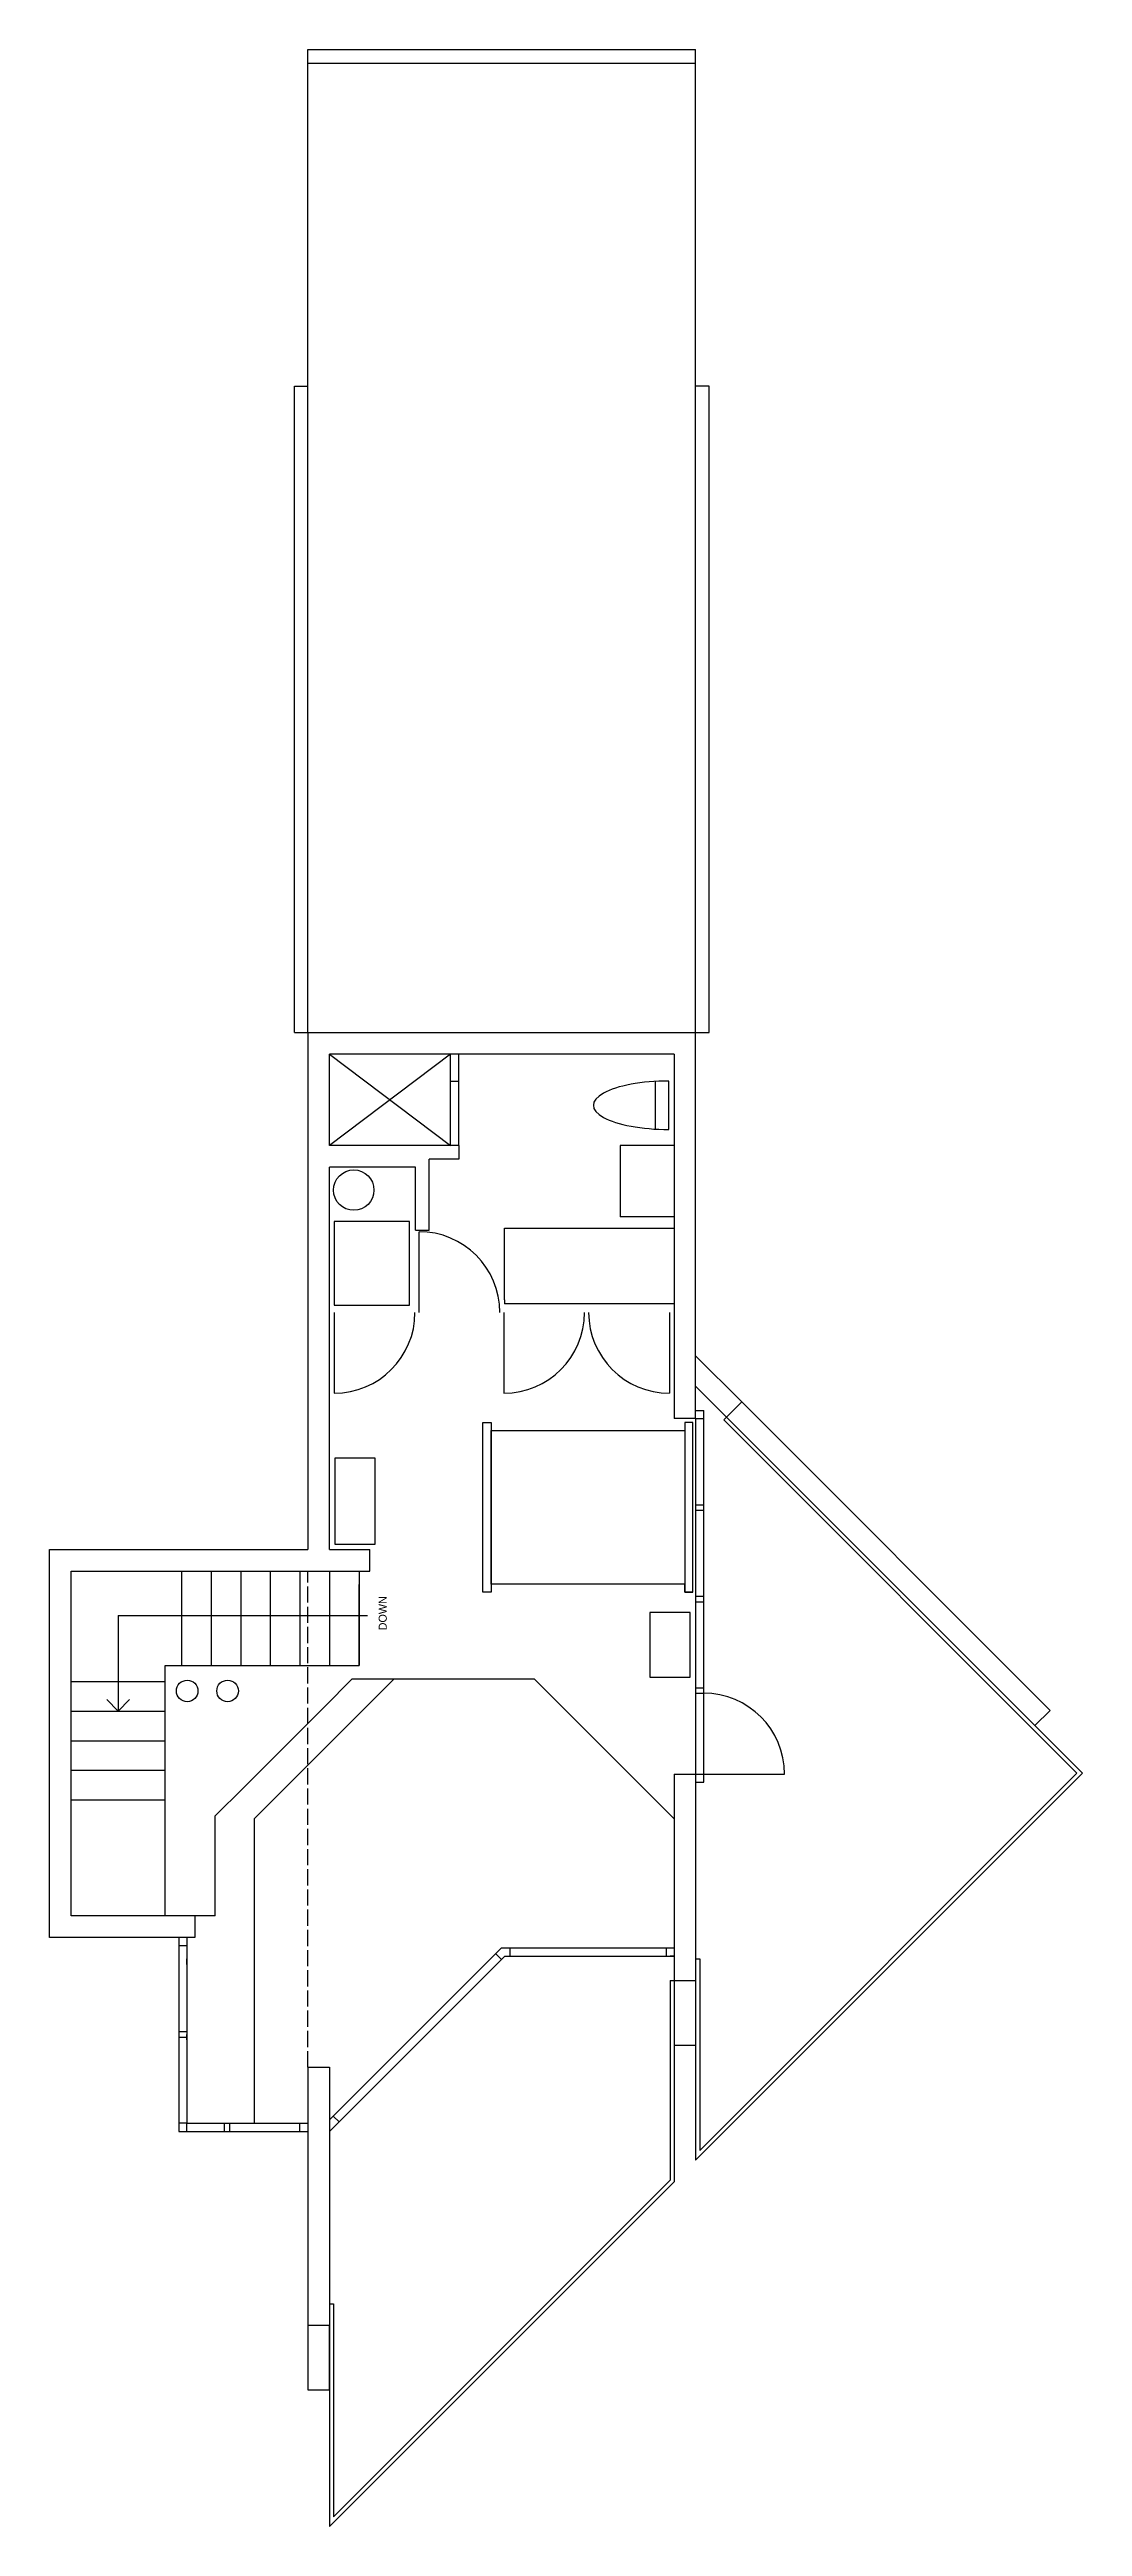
# Model space of a CAD drawing. Header units: inches. Extents: x -13164 to 6484, y 141 to 8012.
# Drawn here: x -12455 to -12072, y 2178 to 3098 of the extents above; entities that cross this region are included whole.
import ezdxf

# ---------------------------------------------------------------- set-up
doc = ezdxf.new("R2010")
doc.units = ezdxf.units.IN
doc.header["$LTSCALE"] = 0.5
doc.header["$MEASUREMENT"] = 0
doc.linetypes.add('ACAD_ISO02W100', pattern=[15, 12, -3])
for name, color, linetype in [('A-doors', 254, 'Continuous'), ('A-Elev-South', 7, 'Continuous'), ('A-fixtures', 140, 'Continuous'), ('A-furniture', 33, 'Continuous'), ('A-glazing', 252, 'Continuous'), ('A-millwork', 252, 'Continuous'), ('A-roof', 253, 'Continuous'), ('A-soffit', 251, 'ACAD_ISO02W100'), ('A-stairs', 252, 'Continuous'), ('A-text', 254, 'Continuous'), ('A-walls', 7, 'Continuous')]:
    doc.layers.add(name, color=color, linetype=linetype)

msp = doc.modelspace()

# ---------------------------------------------------------------- texts
at = {"layer": 'A-text'}
msp.add_text('DOWN', height=3, rotation=90, dxfattribs=at).set_placement((-12330.19, 2511.11, -10295.13))

# ---------------------------------------------------------------- linework, layer by layer
at = {"layer": 'A-doors'}
for p, q in [((-12319.45, 2659.72, -10295.13), (-12314.45, 2659.72, -10295.13)), ((-12212.45, 2457.76, -10295.13), (-12182.45, 2457.76, -10295.13))]:
    msp.add_line(p, q, dxfattribs=at)
msp.add_arc((-12212.45, 2457.76, -10295.13), 30, 0, 90, dxfattribs=at)
at = {"layer": 'A-Elev-South', "color": 253}
for p, q in [((-12223.45, 2381.09, -10295.13), (-12223.45, 2357.09, -10295.13)), ((-12215.45, 2381.09, -10295.13), (-12215.45, 2357.09, -10295.13))]:
    msp.add_line(p, q, dxfattribs=at)
at = {"layer": 'A-Elev-South', "color": 252}
msp.add_line((-12359.45, 2253.09, -10295.13), (-12359.45, 2229.09, -10295.13), dxfattribs=at)
at = {"layer": 'A-Elev-South', "color": 251}
msp.add_line((-12351.45, 2253.09, -10295.13), (-12351.45, 2229.09, -10295.13), dxfattribs=at)
at = {"layer": 'A-fixtures'}
for p, q in [((-12351.45, 2725.09, -10295.13), (-12306.45, 2691.09, -10295.13)), ((-12306.45, 2725.09, -10295.13), (-12351.45, 2691.09, -10295.13)), ((-12306.45, 2691.09, -10295.13), (-12306.45, 2725.09, -10295.13)), ((-12303.45, 2691.09, -10295.13), (-12303.45, 2725.09, -10295.13)), ((-12306.45, 2715.09, -10295.13), (-12303.45, 2715.09, -10295.13)), ((-12230.45, 2714.95, -10295.13), (-12230.45, 2697.24, -10295.13)), ((-12225.45, 2697.09, -10295.13), (-12225.45, 2715.09, -10295.13)), ((-12225.45, 2697.09, -10295.13), (-12225.45, 2715.09, -10295.13))]:
    msp.add_line(p, q, dxfattribs=at)
at = {"layer": 'A-fixtures', "elevation": -10295.13}
msp.add_lwpolyline([(-12349.77, 2631.9), (-12321.77, 2631.9), (-12321.77, 2662.9), (-12349.77, 2662.9), (-12349.77, 2631.9)], dxfattribs=at)
at = {"layer": 'A-fixtures'}
msp.add_circle((-12342.45, 2674.59, -10295.13), 7.5, dxfattribs=at)
msp.add_ellipse((-12225.45, 2706.09, -10295.13), major_axis=(28, 0), ratio=0.321429, start_param=1.570796, end_param=4.712389, dxfattribs=at)
at = {"layer": 'A-furniture', "elevation": -10295.13}
for points in [[(-12216.44, 2525.26), (-12216.44, 2588.26), (-12219.44, 2588.26), (-12219.44, 2525.26), (-12216.44, 2525.26), (-12219.44, 2525.26), (-12219.44, 2528.26), (-12291.44, 2528.26), (-12291.44, 2525.26), (-12291.44, 2525.26), (-12294.44, 2525.26), (-12294.44, 2588.26), (-12291.44, 2588.26), (-12291.44, 2585.26), (-12291.44, 2528.26), (-12291.44, 2585.26), (-12219.44, 2585.26)], [(-12349.45, 2543.09), (-12334.45, 2543.09), (-12334.45, 2575.09), (-12349.45, 2575.09), (-12349.45, 2543.09)], [(-12217.45, 2493.76), (-12217.45, 2517.76), (-12232.45, 2517.76), (-12232.45, 2493.76), (-12217.45, 2493.76)]]:
    msp.add_lwpolyline(points, dxfattribs=at)
at = {"layer": 'A-glazing'}
for p, q in [((-12215.45, 2592.76, -10295.13), (-12212.45, 2592.76, -10295.13)), ((-12215.45, 2589.76, -10295.13), (-12212.45, 2589.76, -10295.13)), ((-12212.45, 2454.76, -10295.13), (-12212.45, 2592.76, -10295.13)), ((-12215.45, 2557.76, -10295.13), (-12212.45, 2557.76, -10295.13)), ((-12215.45, 2555.76, -10295.13), (-12212.45, 2555.76, -10295.13)), ((-12340.45, 2498.09, -10295.13), (-12340.45, 2528.09, -10295.13)), ((-12215.45, 2523.76, -10295.13), (-12212.45, 2523.76, -10295.13)), ((-12215.45, 2521.76, -10295.13), (-12212.45, 2521.76, -10295.13)), ((-12215.45, 2489.76, -10295.13), (-12212.45, 2489.76, -10295.13)), ((-12215.45, 2487.76, -10295.13), (-12212.45, 2487.76, -10295.13)), ((-12215.45, 2457.76, -10295.13), (-12212.45, 2457.76, -10295.13)), ((-12213.45, 2457.76, -10295.13), (-12212.45, 2457.76, -10295.13)), ((-12215.45, 2454.76, -10295.13), (-12212.45, 2454.76, -10295.13)), ((-12407.45, 2397.09, -10295.13), (-12407.45, 2325.09, -10295.13)), ((-12407.45, 2394.09, -10295.13), (-12404.45, 2394.09, -10295.13)), ((-12404.45, 2397.09, -10295.13), (-12404.45, 2328.09, -10295.13)), ((-12287.61, 2393.18, -10295.13), (-12351.45, 2329.33, -10295.13)), ((-12287.61, 2393.18, -10295.13), (-12284.45, 2393.18, -10295.13)), ((-12284.45, 2393.18, -10295.13), (-12284.45, 2390.18, -10295.13)), ((-12284.45, 2393.18, -10295.13), (-12223.45, 2393.18, -10295.13)), ((-12226.45, 2393.18, -10295.13), (-12226.45, 2390.18, -10295.13)), ((-12407.45, 2389.09, -10295.13), (-12407.45, 2387.09, -10295.13)), ((-12404.45, 2387.09, -10295.13), (-12404.45, 2389.09, -10295.13)), ((-12286.36, 2390.18, -10295.13), (-12351.45, 2325.09, -10295.13)), ((-12289.73, 2391.05, -10295.13), (-12287.61, 2388.93, -10295.13)), ((-12286.36, 2390.18, -10295.13), (-12284.45, 2390.18, -10295.13)), ((-12284.45, 2390.18, -10295.13), (-12223.45, 2390.18, -10295.13)), ((-12404.45, 2362.09, -10295.13), (-12407.45, 2362.09, -10295.13)), ((-12407.45, 2360.09, -10295.13), (-12404.45, 2360.09, -10295.13)), ((-12404.45, 2362.09, -10295.13), (-12404.45, 2360.09, -10295.13)), ((-12404.45, 2359.09, -10295.13), (-12404.45, 2361.09, -10295.13)), ((-12404.45, 2328.09, -10295.13), (-12407.45, 2328.09, -10295.13)), ((-12404.45, 2325.09, -10295.13), (-12404.45, 2328.09, -10295.13)), ((-12404.45, 2328.09, -10295.13), (-12359.45, 2328.09, -10295.13)), ((-12390.45, 2325.09, -10295.13), (-12390.45, 2328.09, -10295.13)), ((-12388.45, 2325.09, -10295.13), (-12388.45, 2328.09, -10295.13)), ((-12362.45, 2325.09, -10295.13), (-12362.45, 2328.09, -10295.13)), ((-12350.04, 2330.75, -10295.13), (-12347.92, 2328.63, -10295.13)), ((-12407.45, 2325.09, -10295.13), (-12404.45, 2325.09, -10295.13)), ((-12404.45, 2325.09, -10295.13), (-12359.45, 2325.09, -10295.13))]:
    msp.add_line(p, q, dxfattribs=at)
at = {"layer": 'A-millwork'}
for p, q in [((-12223.45, 2691.09, -10295.13), (-12243.45, 2691.09, -10295.13)), ((-12243.45, 2691.09, -10295.13), (-12243.45, 2664.72, -10295.13)), ((-12318.2, 2629.15, -10295.13), (-12318.2, 2659.15, -10295.13)), ((-12286.45, 2633.9, -10295.13), (-12286.45, 2660.4, -10295.13)), ((-12286.45, 2660.4, -10295.13), (-12223.45, 2660.4, -10295.13)), ((-12223.45, 2664.72, -10295.13), (-12243.45, 2664.72, -10295.13)), ((-12286.45, 2633.9, -10295.13), (-12286.45, 2632.4, -10295.13)), ((-12223.45, 2632.4, -10295.13), (-12286.45, 2632.4, -10295.13)), ((-12349.7, 2629.15, -10295.13), (-12349.7, 2599.15, -10295.13)), ((-12286.7, 2629.15, -10295.13), (-12286.7, 2599.15, -10295.13)), ((-12225.2, 2629.15, -10295.13), (-12225.2, 2599.15, -10295.13)), ((-12215.45, 2589.76, -10295.13), (-12215.45, 2457.76, -10295.13)), ((-12205.02, 2589.22, -10295.13), (-12203.96, 2590.28, -10295.13)), ((-12205.02, 2589.22, -10295.13), (-12073.87, 2458.08, -10295.13)), ((-12073.87, 2458.08, -10295.13), (-12213.95, 2318, -10295.13)), ((-12223.45, 2390.18, -10295.13), (-12224.95, 2390.18, -10295.13)), ((-12215.45, 2389.09, -10295.13), (-12213.95, 2389.09, -10295.13)), ((-12213.95, 2389.09, -10295.13), (-12213.95, 2318, -10295.13)), ((-12224.95, 2381.09, -10295.13), (-12223.45, 2381.09, -10295.13)), ((-12223.45, 2357.09, -10295.13), (-12223.45, 2306.38, -10295.13)), ((-12223.45, 2306.38, -10295.13), (-12351.45, 2178.38, -10295.13)), ((-12351.45, 2261.09, -10295.13), (-12349.95, 2261.09, -10295.13)), ((-12351.45, 2229.09, -10295.13), (-12351.45, 2178.38, -10295.13))]:
    msp.add_line(p, q, dxfattribs=at)
at = {"layer": 'A-millwork', "color": 254}
for p, q in [((-12089.4, 2475.73, -10295.13), (-12071.75, 2458.08, -10295.13)), ((-12071.75, 2458.08, -10295.13), (-12215.45, 2314.38, -10295.13))]:
    msp.add_line(p, q, dxfattribs=at)
at = {"layer": 'A-millwork', "color": 251}
for p, q in [((-12224.95, 2381.09, -10295.13), (-12224.95, 2307, -10295.13)), ((-12224.95, 2307, -10295.13), (-12349.95, 2182, -10295.13)), ((-12349.95, 2261.09, -10295.13), (-12349.95, 2182, -10295.13))]:
    msp.add_line(p, q, dxfattribs=at)
at = {"layer": 'A-millwork', "color": 253}
msp.add_line((-12215.45, 2357.09, -10295.13), (-12215.45, 2314.38, -10295.13), dxfattribs=at)
at = {"layer": 'A-millwork'}
for centre, start, end in [((-12318.2, 2629.15, -10295.13), 0, 90), ((-12349.7, 2629.15, -10295.13), 270, 0), ((-12286.7, 2629.15, -10295.13), 270, 0), ((-12225.2, 2629.15, -10295.13), 180, 270)]:
    msp.add_arc(centre, 30, start, end, dxfattribs=at)
at = {"layer": 'A-roof'}
for p, q in [((-12359.45, 3098.09, -10295.13), (-12215.45, 3098.09, -10295.13)), ((-12359.45, 3093.09, -10295.13), (-12359.45, 3098.09, -10295.13)), ((-12359.45, 2733.09, -10295.13), (-12359.45, 3093.09, -10295.13)), ((-12359.45, 3093.09, -10295.13), (-12215.45, 3093.09, -10295.13)), ((-12215.45, 3093.09, -10295.13), (-12215.45, 3098.09, -10295.13)), ((-12215.45, 2733.09, -10295.13), (-12215.45, 3093.09, -10295.13)), ((-12364.45, 2733.09, -10295.13), (-12364.45, 2973.09, -10295.13)), ((-12364.45, 2973.09, -10295.13), (-12359.45, 2973.09, -10295.13)), ((-12210.45, 2973.09, -10295.13), (-12215.45, 2973.09, -10295.13)), ((-12210.45, 2733.09, -10295.13), (-12210.45, 2973.09, -10295.13)), ((-12364.45, 2733.09, -10295.13), (-12359.45, 2733.09, -10295.13)), ((-12215.45, 2733.09, -10295.13), (-12210.45, 2733.09, -10295.13))]:
    msp.add_line(p, q, dxfattribs=at)
at = {"layer": 'A-soffit', "color": 2}
msp.add_line((-12359.45, 2348.9, -10295.13), (-12359.45, 2533.09, -10295.13), dxfattribs=at)
at = {"layer": 'A-stairs'}
for p, q in [((-12406.45, 2533.09, -10295.13), (-12406.45, 2498.09, -10295.13)), ((-12395.45, 2533.09, -10295.13), (-12395.45, 2498.09, -10295.13)), ((-12384.45, 2533.09, -10295.13), (-12384.45, 2498.09, -10295.13)), ((-12373.45, 2533.09, -10295.13), (-12373.45, 2498.09, -10295.13)), ((-12362.45, 2533.09, -10295.13), (-12362.45, 2498.09, -10295.13)), ((-12351.45, 2533.09, -10295.13), (-12351.45, 2498.09, -10295.13)), ((-12340.45, 2533.09, -10295.13), (-12340.45, 2498.09, -10295.13)), ((-12327.45, 2493.09, -10295.13), (-12379.45, 2441.09, -10295.13)), ((-12447.45, 2492.14, -10295.13), (-12412.45, 2492.14, -10295.13)), ((-12447.45, 2481.14, -10295.13), (-12412.45, 2481.14, -10295.13)), ((-12447.45, 2470.14, -10295.13), (-12412.45, 2470.14, -10295.13)), ((-12447.45, 2459.14, -10295.13), (-12412.45, 2459.14, -10295.13)), ((-12447.45, 2448.14, -10295.13), (-12412.45, 2448.14, -10295.13)), ((-12379.45, 2441.09, -10295.13), (-12379.45, 2328.09, -10295.13))]:
    msp.add_line(p, q, dxfattribs=at)
at = {"layer": 'A-text'}
for p, q in [((-12429.95, 2516.64, -10295.13), (-12429.95, 2481.14, -10295.13)), ((-12429.95, 2516.64, -10295.13), (-12337.32, 2516.64, -10295.13)), ((-12429.95, 2481.14, -10295.13), (-12434.2, 2485.38, -10295.13)), ((-12429.95, 2481.14, -10295.13), (-12425.71, 2485.38, -10295.13))]:
    msp.add_line(p, q, dxfattribs=at)
at = {"layer": 'A-text', "color": 7}
msp.add_line((-12351.45, 2229.09, -10295.13), (-12351.45, 2253.09, -10295.13), dxfattribs=at)
at = {"layer": 'A-walls'}
for p, q in [((-12359.45, 2733.09, -10295.13), (-12359.45, 2541.09, -10295.13)), ((-12359.45, 2733.09, -10295.13), (-12215.45, 2733.09, -10295.13)), ((-12215.45, 2589.76, -10295.13), (-12215.45, 2733.09, -10295.13)), ((-12223.45, 2725.09, -10295.13), (-12351.45, 2725.09, -10295.13)), ((-12351.45, 2691.09, -10295.13), (-12351.45, 2725.09, -10295.13)), ((-12223.45, 2725.09, -10295.13), (-12223.45, 2589.76, -10295.13)), ((-12303.45, 2691.09, -10295.13), (-12351.45, 2691.09, -10295.13)), ((-12303.45, 2686.09, -10295.13), (-12314.45, 2686.09, -10295.13)), ((-12314.45, 2659.72, -10295.13), (-12314.45, 2686.09, -10295.13)), ((-12303.45, 2691.09, -10295.13), (-12303.45, 2686.09, -10295.13)), ((-12351.45, 2541.09, -10295.13), (-12351.45, 2683.09, -10295.13)), ((-12319.45, 2683.09, -10295.13), (-12351.45, 2683.09, -10295.13)), ((-12319.45, 2659.72, -10295.13), (-12319.45, 2683.09, -10295.13)), ((-12215.45, 2589.76, -10295.13), (-12223.45, 2589.76, -10295.13)), ((-12455.45, 2541.09, -10295.13), (-12359.45, 2541.09, -10295.13)), ((-12455.45, 2397.09, -10295.13), (-12455.45, 2541.09, -10295.13)), ((-12351.45, 2541.09, -10295.13), (-12336.45, 2541.09, -10295.13)), ((-12336.45, 2533.09, -10295.13), (-12336.45, 2541.09, -10295.13)), ((-12447.45, 2533.09, -10295.13), (-12336.45, 2533.09, -10295.13)), ((-12447.45, 2405.09, -10295.13), (-12447.45, 2533.09, -10295.13)), ((-12412.45, 2405.09, -10295.13), (-12412.45, 2498.09, -10295.13)), ((-12412.45, 2498.09, -10295.13), (-12340.45, 2498.09, -10295.13)), ((-12343.01, 2493.09, -10295.13), (-12353.48, 2482.62, -10295.13)), ((-12343.01, 2493.09, -10295.13), (-12275.45, 2493.09, -10295.13)), ((-12275.45, 2493.09, -10295.13), (-12223.45, 2441.09, -10295.13)), ((-12383.45, 2452.65, -10295.13), (-12353.48, 2482.62, -10295.13)), ((-12223.45, 2457.76, -10295.13), (-12223.45, 2381.09, -10295.13)), ((-12223.45, 2457.76, -10295.13), (-12215.45, 2457.76, -10295.13)), ((-12215.45, 2457.76, -10295.13), (-12215.45, 2381.09, -10295.13)), ((-12383.45, 2452.65, -10295.13), (-12393.92, 2442.18, -10295.13)), ((-12393.92, 2405.09, -10295.13), (-12393.92, 2442.18, -10295.13)), ((-12393.92, 2405.09, -10295.13), (-12447.45, 2405.09, -10295.13)), ((-12401.45, 2405.09, -10295.13), (-12401.45, 2397.09, -10295.13)), ((-12401.45, 2397.09, -10295.13), (-12455.45, 2397.09, -10295.13)), ((-12223.45, 2381.09, -10295.13), (-12215.45, 2381.09, -10295.13)), ((-12359.45, 2348.9, -10295.13), (-12351.45, 2348.9, -10295.13)), ((-12359.45, 2348.9, -10295.13), (-12359.45, 2253.09, -10295.13)), ((-12351.45, 2348.9, -10295.13), (-12351.45, 2253.09, -10295.13)), ((-12359.45, 2253.09, -10295.13), (-12351.45, 2253.09, -10295.13))]:
    msp.add_line(p, q, dxfattribs=at)
at = {"layer": 'A-walls', "color": 254}
for p, q in [((-12215.45, 2613.09, -10295.13), (-12198.3, 2595.94, -10295.13)), ((-12198.3, 2595.94, -10295.13), (-12201.13, 2593.11, -10295.13)), ((-12198.3, 2595.94, -10295.13), (-12083.75, 2481.38, -10295.13)), ((-12083.75, 2481.38, -10295.13), (-12089.4, 2475.73, -10295.13))]:
    msp.add_line(p, q, dxfattribs=at)
at = {"layer": 'A-walls', "color": 253}
for p, q in [((-12089.4, 2475.73, -10295.13), (-12215.45, 2601.78, -10295.13)), ((-12201.13, 2593.11, -10295.13), (-12203.96, 2590.28, -10295.13)), ((-12223.45, 2357.09, -10295.13), (-12215.45, 2357.09, -10295.13))]:
    msp.add_line(p, q, dxfattribs=at)
at = {"layer": 'A-walls', "color": 252}
msp.add_line((-12359.45, 2229.09, -10295.13), (-12351.45, 2229.09, -10295.13), dxfattribs=at)
at = {"layer": 'A-walls'}
for centre in [(-12404.31, 2488.62, -10295.13), (-12389.31, 2488.62, -10295.13)]:
    msp.add_circle(centre, 4, dxfattribs=at)

msp.set_redraw_order([(e.dxf.handle, doc.entitydb.next_handle()) for e in msp.query("TEXT MTEXT ATTDEF DIMENSION ARC_DIMENSION")])  # texts and dimensions are drawn at this point

doc.saveas('drawing.dxf')
